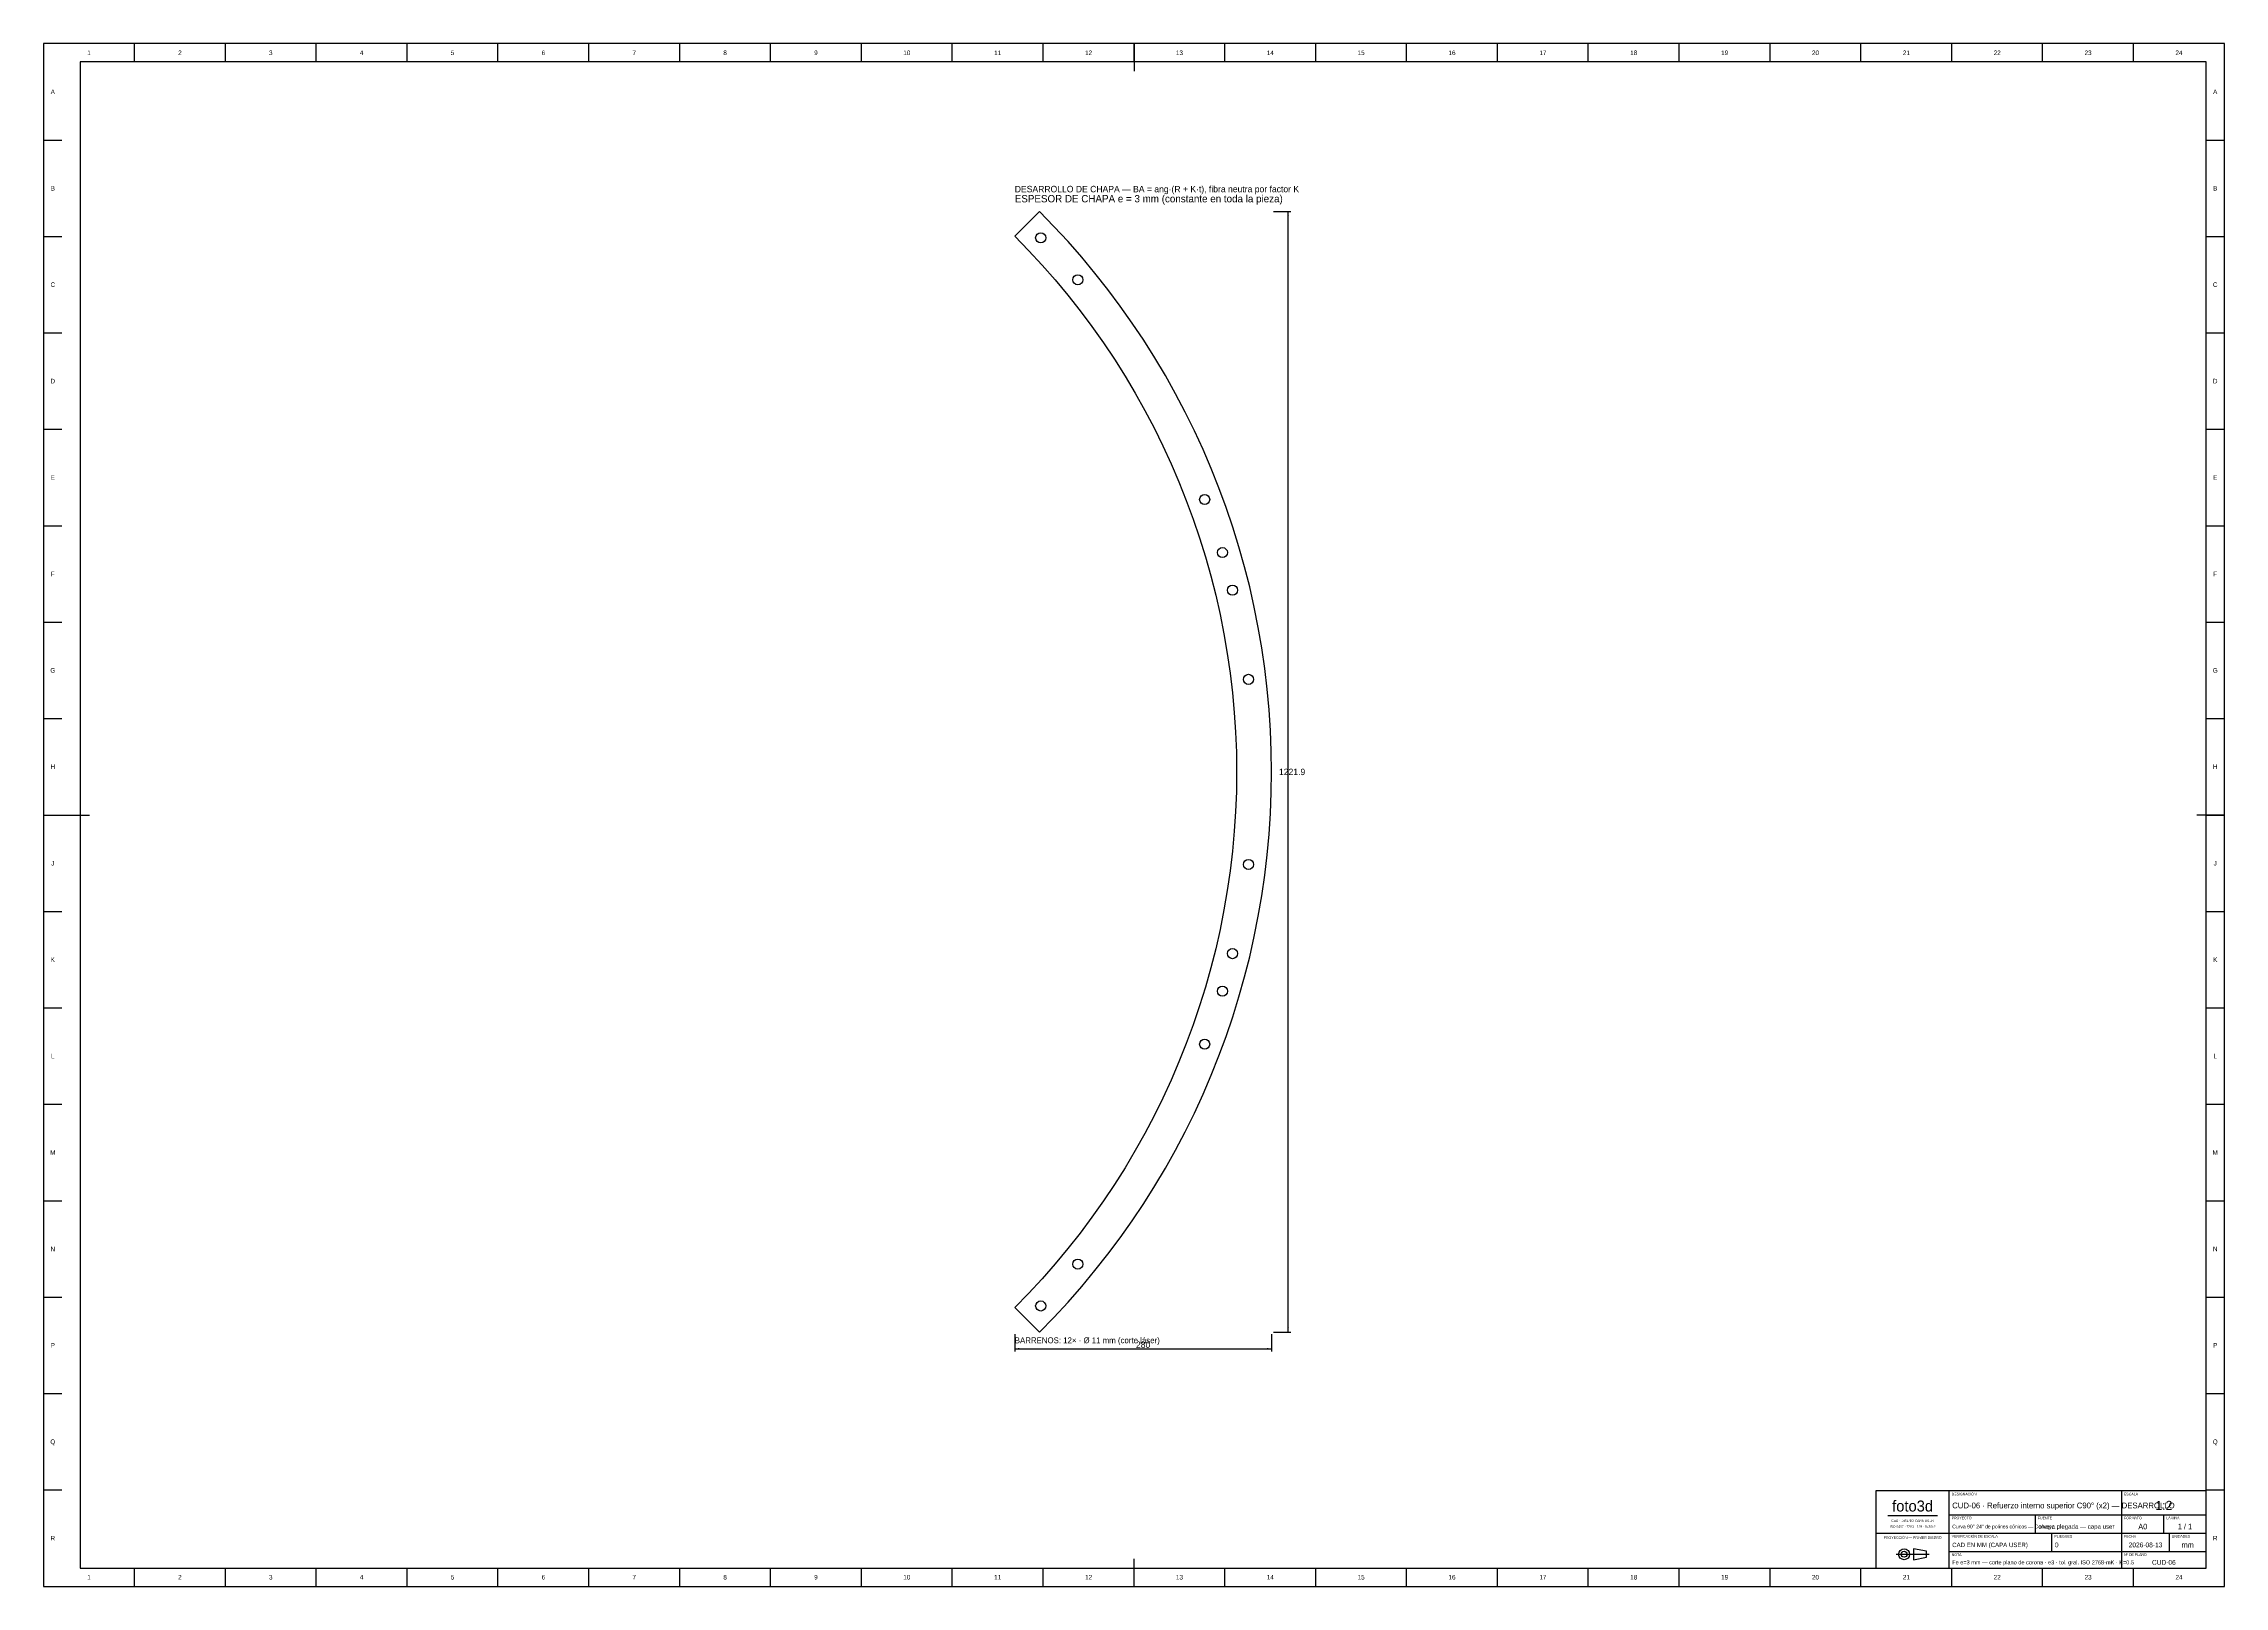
# Model space of a CAD drawing. Extents: x 0 to 2378, y 0 to 1682.
import ezdxf
from ezdxf.enums import TextEntityAlignment as Align

# ---------------------------------------------------------------- set-up
doc = ezdxf.new("R2010")
doc.units = 0
for name, color, linetype in [('COTAS', 7, 'CONTINUOUS'), ('FINA', 7, 'CONTINUOUS'), ('NORMA', 7, 'CONTINUOUS'), ('TEXTO', 7, 'CONTINUOUS'), ('VISIBLE', 7, 'CONTINUOUS')]:
    doc.layers.add(name, color=color, linetype=linetype)

msp = doc.modelspace()

# ---------------------------------------------------------------- linework, layer by layer
at = {"layer": 'COTAS'}
for p, q in [((1341, 1498.94), (1360, 1498.94)), ((1357, 277.06), (1357, 1498.94)), ((1059, 275.06), (1059, 256.06)), ((1339, 275.06), (1339, 256.06)), ((1341, 277.06), (1360, 277.06)), ((1059, 259.06), (1339, 259.06))]:
    msp.add_line(p, q, dxfattribs=at)
for points in [[(1357, 1498.94), (1357.9, 1493.94), (1356.1, 1493.94)], [(1357, 277.06), (1357.9, 282.06), (1356.1, 282.06)], [(1059, 259.06), (1064, 259.96), (1064, 258.16)], [(1339, 259.06), (1334, 259.96), (1334, 258.16)]]:
    msp.add_solid(points, dxfattribs=at)
at = {"layer": 'FINA'}
for p, q in [((2378, 1682), (0, 1682)), ((0, 1682), (0, 0)), ((99.0833, 1662), (99.0833, 1682)), ((198.1667, 1662), (198.1667, 1682)), ((297.25, 1662), (297.25, 1682)), ((396.3333, 1662), (396.3333, 1682)), ((495.4167, 1662), (495.4167, 1682)), ((594.5, 1662), (594.5, 1682)), ((693.5833, 1662), (693.5833, 1682)), ((792.6667, 1662), (792.6667, 1682)), ((891.75, 1662), (891.75, 1682)), ((990.8333, 1662), (990.8333, 1682)), ((1089.9167, 1662), (1089.9167, 1682)), ((1189, 1662), (1189, 1682)), ((1288.0833, 1662), (1288.0833, 1682)), ((1387.1667, 1662), (1387.1667, 1682)), ((1486.25, 1662), (1486.25, 1682)), ((1585.3333, 1662), (1585.3333, 1682)), ((1684.4167, 1662), (1684.4167, 1682)), ((1783.5, 1662), (1783.5, 1682)), ((1882.5833, 1662), (1882.5833, 1682)), ((1981.6667, 1662), (1981.6667, 1682)), ((2080.75, 1662), (2080.75, 1682)), ((2179.8333, 1662), (2179.8333, 1682)), ((2278.9167, 1662), (2278.9167, 1682)), ((2378, 0), (2378, 1682)), ((0, 1576.875), (20, 1576.875)), ((2358, 1576.875), (2378, 1576.875)), ((0, 1471.75), (20, 1471.75)), ((2358, 1471.75), (2378, 1471.75)), ((0, 1366.625), (20, 1366.625)), ((2358, 1366.625), (2378, 1366.625)), ((0, 1261.5), (20, 1261.5)), ((2358, 1261.5), (2378, 1261.5)), ((0, 1156.375), (20, 1156.375)), ((2358, 1156.375), (2378, 1156.375)), ((0, 1051.25), (20, 1051.25)), ((2358, 1051.25), (2378, 1051.25)), ((0, 946.125), (20, 946.125)), ((2358, 946.125), (2378, 946.125)), ((0, 841), (20, 841)), ((2358, 841), (2378, 841)), ((0, 735.875), (20, 735.875)), ((2358, 735.875), (2378, 735.875)), ((0, 630.75), (20, 630.75)), ((2358, 630.75), (2378, 630.75)), ((0, 525.625), (20, 525.625)), ((2358, 525.625), (2378, 525.625)), ((0, 420.5), (20, 420.5)), ((2358, 420.5), (2378, 420.5)), ((0, 315.375), (20, 315.375)), ((2358, 315.375), (2378, 315.375)), ((0, 210.25), (20, 210.25)), ((2358, 210.25), (2378, 210.25)), ((0, 105.125), (20, 105.125)), ((2358, 105.125), (2378, 105.125)), ((2011, 77.2), (2065, 77.2)), ((2078, 78), (2266, 78)), ((2172, 58), (2172, 78)), ((2266, 78), (2358, 78)), ((2312, 58), (2312, 78)), ((1998, 58), (2078, 58)), ((2078, 58), (2266, 58)), ((2190, 38), (2190, 58)), ((2266, 58), (2358, 58)), ((2318, 38), (2318, 58)), ((2020.06, 35), (2055.94, 35)), ((2078, 38), (2266, 38)), ((2266, 38), (2358, 38)), ((0, 0), (2378, 0)), ((99.0833, 0), (99.0833, 20)), ((198.1667, 0), (198.1667, 20)), ((297.25, 0), (297.25, 20)), ((396.3333, 0), (396.3333, 20)), ((495.4167, 0), (495.4167, 20)), ((594.5, 0), (594.5, 20)), ((693.5833, 0), (693.5833, 20)), ((792.6667, 0), (792.6667, 20)), ((891.75, 0), (891.75, 20)), ((990.8333, 0), (990.8333, 20)), ((1089.9167, 0), (1089.9167, 20)), ((1189, 0), (1189, 20)), ((1288.0833, 0), (1288.0833, 20)), ((1387.1667, 0), (1387.1667, 20)), ((1486.25, 0), (1486.25, 20)), ((1585.3333, 0), (1585.3333, 20)), ((1684.4167, 0), (1684.4167, 20)), ((1783.5, 0), (1783.5, 20)), ((1882.5833, 0), (1882.5833, 20)), ((1981.6667, 0), (1981.6667, 20)), ((2080.75, 0), (2080.75, 20)), ((2179.8333, 0), (2179.8333, 20)), ((2278.9167, 0), (2278.9167, 20))]:
    msp.add_line(p, q, dxfattribs=at)
at = {"layer": 'NORMA'}
for p, q in [((1189, 1682), (1189, 1652)), ((2358, 1662), (40, 1662)), ((40, 1662), (40, 20)), ((2358, 20), (2358, 1662)), ((0, 841), (50, 841)), ((2378, 841), (2348, 841)), ((2358, 104), (1998, 104)), ((1998, 104), (1998, 20)), ((2078, 20), (2078, 104)), ((2266, 20), (2266, 104)), ((2358, 20), (2358, 104)), ((1189, 0), (1189, 30)), ((40, 20), (2358, 20)), ((1998, 20), (2358, 20))]:
    msp.add_line(p, q, dxfattribs=at)
at = {"layer": 'TEXTO'}
for p, q in [((2053.18, 38.22), (2038.92, 40.98)), ((2038.92, 40.98), (2038.92, 29.02)), ((2038.92, 29.02), (2053.18, 31.78)), ((2053.18, 31.78), (2053.18, 38.22))]:
    msp.add_line(p, q, dxfattribs=at)
for radius in [5.98, 3.22]:
    msp.add_circle((2028.8, 35), radius, dxfattribs=at)
at = {"layer": 'VISIBLE'}
for p, q in [((1085.94, 1498.94), (1059, 1472)), ((1101.72, 1482.74), (1085.94, 1498.94)), ((1117.08, 1466.13), (1101.72, 1482.74)), ((1059, 1472), (1074.09, 1456.51)), ((1074.09, 1456.51), (1088.76, 1440.63)), ((1131.99, 1449.12), (1117.08, 1466.13)), ((1088.76, 1440.63), (1103.02, 1424.38)), ((1146.45, 1431.73), (1131.99, 1449.12)), ((1160.46, 1413.97), (1146.45, 1431.73)), ((1103.02, 1424.38), (1116.84, 1407.76)), ((1116.84, 1407.76), (1130.23, 1390.78)), ((1173.99, 1395.85), (1160.46, 1413.97)), ((1130.23, 1390.78), (1143.17, 1373.45)), ((1187.05, 1377.37), (1173.99, 1395.85)), ((1143.17, 1373.45), (1155.65, 1355.79)), ((1155.65, 1355.79), (1167.66, 1337.82)), ((1199.61, 1358.57), (1187.05, 1377.37)), ((1211.68, 1339.44), (1199.61, 1358.57)), ((1167.66, 1337.82), (1179.2, 1319.53)), ((1223.25, 1320), (1211.68, 1339.44)), ((1179.2, 1319.53), (1190.25, 1300.95)), ((1234.3, 1300.27), (1223.25, 1320)), ((1190.25, 1300.95), (1200.82, 1282.09)), ((1244.83, 1280.25), (1234.3, 1300.27)), ((1200.82, 1282.09), (1210.88, 1262.95)), ((1210.88, 1262.95), (1220.45, 1243.56)), ((1254.83, 1259.96), (1244.83, 1280.25)), ((1220.45, 1243.56), (1229.5, 1223.92)), ((1264.3, 1239.42), (1254.83, 1259.96)), ((1273.23, 1218.64), (1264.3, 1239.42)), ((1229.5, 1223.92), (1238.03, 1204.06)), ((1281.61, 1197.63), (1273.23, 1218.64)), ((1238.03, 1204.06), (1246.04, 1183.98)), ((1289.44, 1176.41), (1281.61, 1197.63)), ((1246.04, 1183.98), (1253.53, 1163.69)), ((1296.71, 1154.99), (1289.44, 1176.41)), ((1253.53, 1163.69), (1260.48, 1143.22)), ((1260.48, 1143.22), (1266.89, 1122.57)), ((1303.42, 1133.39), (1296.71, 1154.99)), ((1266.89, 1122.57), (1272.76, 1101.76)), ((1309.56, 1111.62), (1303.42, 1133.39)), ((1272.76, 1101.76), (1278.08, 1080.8)), ((1315.13, 1089.7), (1309.56, 1111.62)), ((1278.08, 1080.8), (1282.85, 1059.71)), ((1320.12, 1067.64), (1315.13, 1089.7)), ((1282.85, 1059.71), (1287.07, 1038.51)), ((1324.53, 1045.45), (1320.12, 1067.64)), ((1287.07, 1038.51), (1290.73, 1017.2)), ((1328.36, 1023.16), (1324.53, 1045.45)), ((1331.61, 1000.77), (1328.36, 1023.16)), ((1290.73, 1017.2), (1293.83, 995.8)), ((1334.27, 978.31), (1331.61, 1000.77)), ((1293.83, 995.8), (1296.38, 974.33)), ((1336.34, 955.79), (1334.27, 978.31)), ((1296.38, 974.33), (1298.35, 952.8)), ((1298.35, 952.8), (1299.77, 931.22)), ((1337.82, 933.22), (1336.34, 955.79)), ((1299.77, 931.22), (1300.62, 909.62)), ((1338.7, 910.62), (1337.82, 933.22)), ((1300.62, 909.62), (1300.9, 888)), ((1339, 888), (1338.7, 910.62)), ((1300.9, 888), (1300.62, 866.38)), ((1338.7, 865.38), (1339, 888)), ((1300.62, 866.38), (1299.77, 844.78)), ((1337.82, 842.78), (1338.7, 865.38)), ((1299.77, 844.78), (1298.35, 823.2)), ((1336.34, 820.21), (1337.82, 842.78)), ((1298.35, 823.2), (1296.38, 801.67)), ((1334.27, 797.69), (1336.34, 820.21)), ((1296.38, 801.67), (1293.83, 780.2)), ((1331.61, 775.23), (1334.27, 797.69)), ((1293.83, 780.2), (1290.73, 758.8)), ((1328.36, 752.84), (1331.61, 775.23)), ((1287.07, 737.49), (1282.85, 716.29)), ((1290.73, 758.8), (1287.07, 737.49)), ((1324.53, 730.55), (1328.36, 752.84)), ((1282.85, 716.29), (1278.08, 695.2)), ((1320.12, 708.36), (1324.53, 730.55)), ((1278.08, 695.2), (1272.76, 674.24)), ((1315.13, 686.3), (1320.12, 708.36)), ((1272.76, 674.24), (1266.89, 653.43)), ((1309.56, 664.38), (1315.13, 686.3)), ((1266.89, 653.43), (1260.48, 632.78)), ((1296.71, 621.01), (1303.42, 642.61)), ((1303.42, 642.61), (1309.56, 664.38)), ((1260.48, 632.78), (1253.53, 612.31)), ((1289.44, 599.59), (1296.71, 621.01)), ((1253.53, 612.31), (1246.04, 592.02)), ((1281.61, 578.37), (1289.44, 599.59)), ((1238.03, 571.94), (1229.5, 552.08)), ((1246.04, 592.02), (1238.03, 571.94)), ((1273.23, 557.36), (1281.61, 578.37)), ((1229.5, 552.08), (1220.45, 532.44)), ((1264.3, 536.58), (1273.23, 557.36)), ((1220.45, 532.44), (1210.88, 513.05)), ((1254.83, 516.04), (1264.3, 536.58)), ((1210.88, 513.05), (1200.82, 493.91)), ((1244.83, 495.75), (1254.83, 516.04)), ((1200.82, 493.91), (1190.25, 475.05)), ((1223.25, 456), (1234.3, 475.73)), ((1234.3, 475.73), (1244.83, 495.75)), ((1179.2, 456.47), (1167.66, 438.18)), ((1190.25, 475.05), (1179.2, 456.47)), ((1211.68, 436.56), (1223.25, 456)), ((1167.66, 438.18), (1155.65, 420.21)), ((1199.61, 417.43), (1211.68, 436.56)), ((1155.65, 420.21), (1143.17, 402.55)), ((1187.05, 398.63), (1199.61, 417.43)), ((1130.23, 385.22), (1116.84, 368.24)), ((1143.17, 402.55), (1130.23, 385.22)), ((1173.99, 380.15), (1187.05, 398.63)), ((1116.84, 368.24), (1103.02, 351.62)), ((1146.45, 344.27), (1160.46, 362.03)), ((1160.46, 362.03), (1173.99, 380.15)), ((1088.76, 335.37), (1074.09, 319.49)), ((1103.02, 351.62), (1088.76, 335.37)), ((1131.99, 326.88), (1146.45, 344.27)), ((1074.09, 319.49), (1059, 304)), ((1101.72, 293.26), (1117.08, 309.87)), ((1117.08, 309.87), (1131.99, 326.88)), ((1059, 304), (1085.94, 277.06)), ((1085.94, 277.06), (1101.72, 293.26))]:
    msp.add_line(p, q, dxfattribs=at)
for centre in [(1087.27, 1470.29), (1127.71, 1424.58), (1266.06, 1184.92), (1285.42, 1127.1), (1296.39, 1086.14), (1313.91, 988.89), (1313.91, 787.11), (1296.39, 689.86), (1285.42, 648.9), (1266.06, 591.08), (1127.71, 351.42), (1087.27, 305.71)]:
    msp.add_circle(centre, 5.5, dxfattribs=at)

# ---------------------------------------------------------------- texts
at = {"layer": 'COTAS'}
for s, p in [('1221.9', (1361.4, 888)), ('280', (1199, 263.46))]:
    msp.add_text(s, height=7, dxfattribs=at).set_placement(p, align=Align.MIDDLE_CENTER)
at = {"layer": 'TEXTO'}
for s, height, p in [('1', 5, (49.5417, 1672)), ('2', 5, (148.625, 1672)), ('3', 5, (247.7083, 1672)), ('4', 5, (346.7917, 1672)), ('5', 5, (445.875, 1672)), ('6', 5, (544.9583, 1672)), ('7', 5, (644.0417, 1672)), ('8', 5, (743.125, 1672)), ('9', 5, (842.2083, 1672)), ('10', 5, (941.2917, 1672)), ('11', 5, (1040.375, 1672)), ('12', 5, (1139.4583, 1672)), ('13', 5, (1238.5417, 1672)), ('14', 5, (1337.625, 1672)), ('15', 5, (1436.7083, 1672)), ('16', 5, (1535.7917, 1672)), ('17', 5, (1634.875, 1672)), ('18', 5, (1733.9583, 1672)), ('19', 5, (1833.0417, 1672)), ('20', 5, (1932.125, 1672)), ('21', 5, (2031.2083, 1672)), ('22', 5, (2130.2917, 1672)), ('23', 5, (2229.375, 1672)), ('24', 5, (2328.4583, 1672)), ('A', 5, (10, 1629.4375)), ('A', 5, (2368, 1629.4375)), ('B', 5, (10, 1524.3125)), ('B', 5, (2368, 1524.3125)), ('C', 5, (10, 1419.1875)), ('C', 5, (2368, 1419.1875)), ('D', 5, (10, 1314.0625)), ('D', 5, (2368, 1314.0625)), ('E', 5, (10, 1208.9375)), ('E', 5, (2368, 1208.9375)), ('F', 5, (10, 1103.8125)), ('F', 5, (2368, 1103.8125)), ('G', 5, (10, 998.6875)), ('G', 5, (2368, 998.6875)), ('H', 5, (10, 893.5625)), ('H', 5, (2368, 893.5625)), ('J', 5, (10, 788.4375)), ('J', 5, (2368, 788.4375)), ('K', 5, (10, 683.3125)), ('K', 5, (2368, 683.3125)), ('L', 5, (10, 578.1875)), ('L', 5, (2368, 578.1875)), ('M', 5, (10, 473.0625)), ('M', 5, (2368, 473.0625)), ('N', 5, (10, 367.9375)), ('N', 5, (2368, 367.9375)), ('P', 5, (10, 262.8125)), ('P', 5, (2368, 262.8125)), ('Q', 5, (10, 157.6875)), ('Q', 5, (2368, 157.6875)), ('CAD · DISEÑO CAPA USER', 2.6, (2038, 71.6)), ('foto3d', 12, (2038, 87.6)), ('1:2', 10, (2312, 88.2)), ('R', 5, (10, 52.5625)), ('PROYECCIÓN — PRIMER DIEDRO', 2.8, (2038, 53.2)), ('ISO 5457 · 7200 · 129 · 5456-2', 2.6, (2038, 65.2)), ('2026-08-13', 5.2, (2292, 45.2)), ('A0', 6, (2289, 65.2)), ('1 / 1', 6, (2335, 65.2)), ('R', 5, (2368, 52.5625)), ('CUD-06', 5.2, (2312, 26.2)), ('mm', 6, (2338, 45.2)), ('1', 5, (49.5417, 10)), ('2', 5, (148.625, 10)), ('3', 5, (247.7083, 10)), ('4', 5, (346.7917, 10)), ('5', 5, (445.875, 10)), ('6', 5, (544.9583, 10)), ('7', 5, (644.0417, 10)), ('8', 5, (743.125, 10)), ('9', 5, (842.2083, 10)), ('10', 5, (941.2917, 10)), ('11', 5, (1040.375, 10)), ('12', 5, (1139.4583, 10)), ('13', 5, (1238.5417, 10)), ('14', 5, (1337.625, 10)), ('15', 5, (1436.7083, 10)), ('16', 5, (1535.7917, 10)), ('17', 5, (1634.875, 10)), ('18', 5, (1733.9583, 10)), ('19', 5, (1833.0417, 10)), ('20', 5, (1932.125, 10)), ('21', 5, (2031.2083, 10)), ('22', 5, (2130.2917, 10)), ('23', 5, (2229.375, 10)), ('24', 5, (2328.4583, 10))]:
    msp.add_text(s, height=height, dxfattribs=at).set_placement(p, align=Align.MIDDLE_CENTER)
for s, height, p in [('DESARROLLO DE CHAPA — BA = ang·(R + K·t), fibra neutra por factor K', 7, (1059, 1519.94)), ('ESPESOR DE CHAPA e = 3 mm (constante en toda la pieza)', 8, (1059, 1508.94)), ('BARRENOS: 12× · Ø 11 mm (corte láser)', 6.4, (1059, 265.06)), ('DESIGNACIÓN', 2.8, (2080.6, 99.2)), ('ESCALA', 2.8, (2268.6, 99.2)), ('PROYECTO', 2.8, (2080.6, 73.2)), ('FUENTE', 2.8, (2174.6, 73.2)), ('FORMATO', 2.8, (2268.6, 73.2)), ('LÁMINA', 2.8, (2314.6, 73.2)), ('VERIFICACIÓN DE ESCALA', 2.8, (2080.6, 53.2)), ('PLIEGUES', 2.8, (2192.6, 53.2)), ('FECHA', 2.8, (2268.6, 53.2)), ('UNIDADES', 2.8, (2320.6, 53.2)), ('NOTA', 2.8, (2080.6, 33.2)), ('Nº DE PLANO', 2.8, (2268.6, 33.2))]:
    msp.add_text(s, height=height, dxfattribs=at).set_placement(p)
for s, height, p in [('CUD-06 · Refuerzo interno superior C90° (x2) — DESARROLLO', 6.3233, (2081.2, 88.2)), ('Curva 90° 24" de polines cónicos — Conveyo…', 4, (2081.2, 65.2)), ('CAD EN MM (CAPA USER)', 4.8, (2081.2, 45.2)), ('chapa plegada — capa user', 4.8, (2175.2, 65.2)), ('0', 5.2, (2193.2, 45.2)), ('Fe e=3 mm — corte plano de corona · e3 · tol. gral. ISO 2768-mK · K=0.5', 4.4, (2081.2, 26.2))]:
    msp.add_text(s, height=height, dxfattribs=at).set_placement(p, align=Align.MIDDLE_LEFT)

doc.saveas('drawing.dxf')
